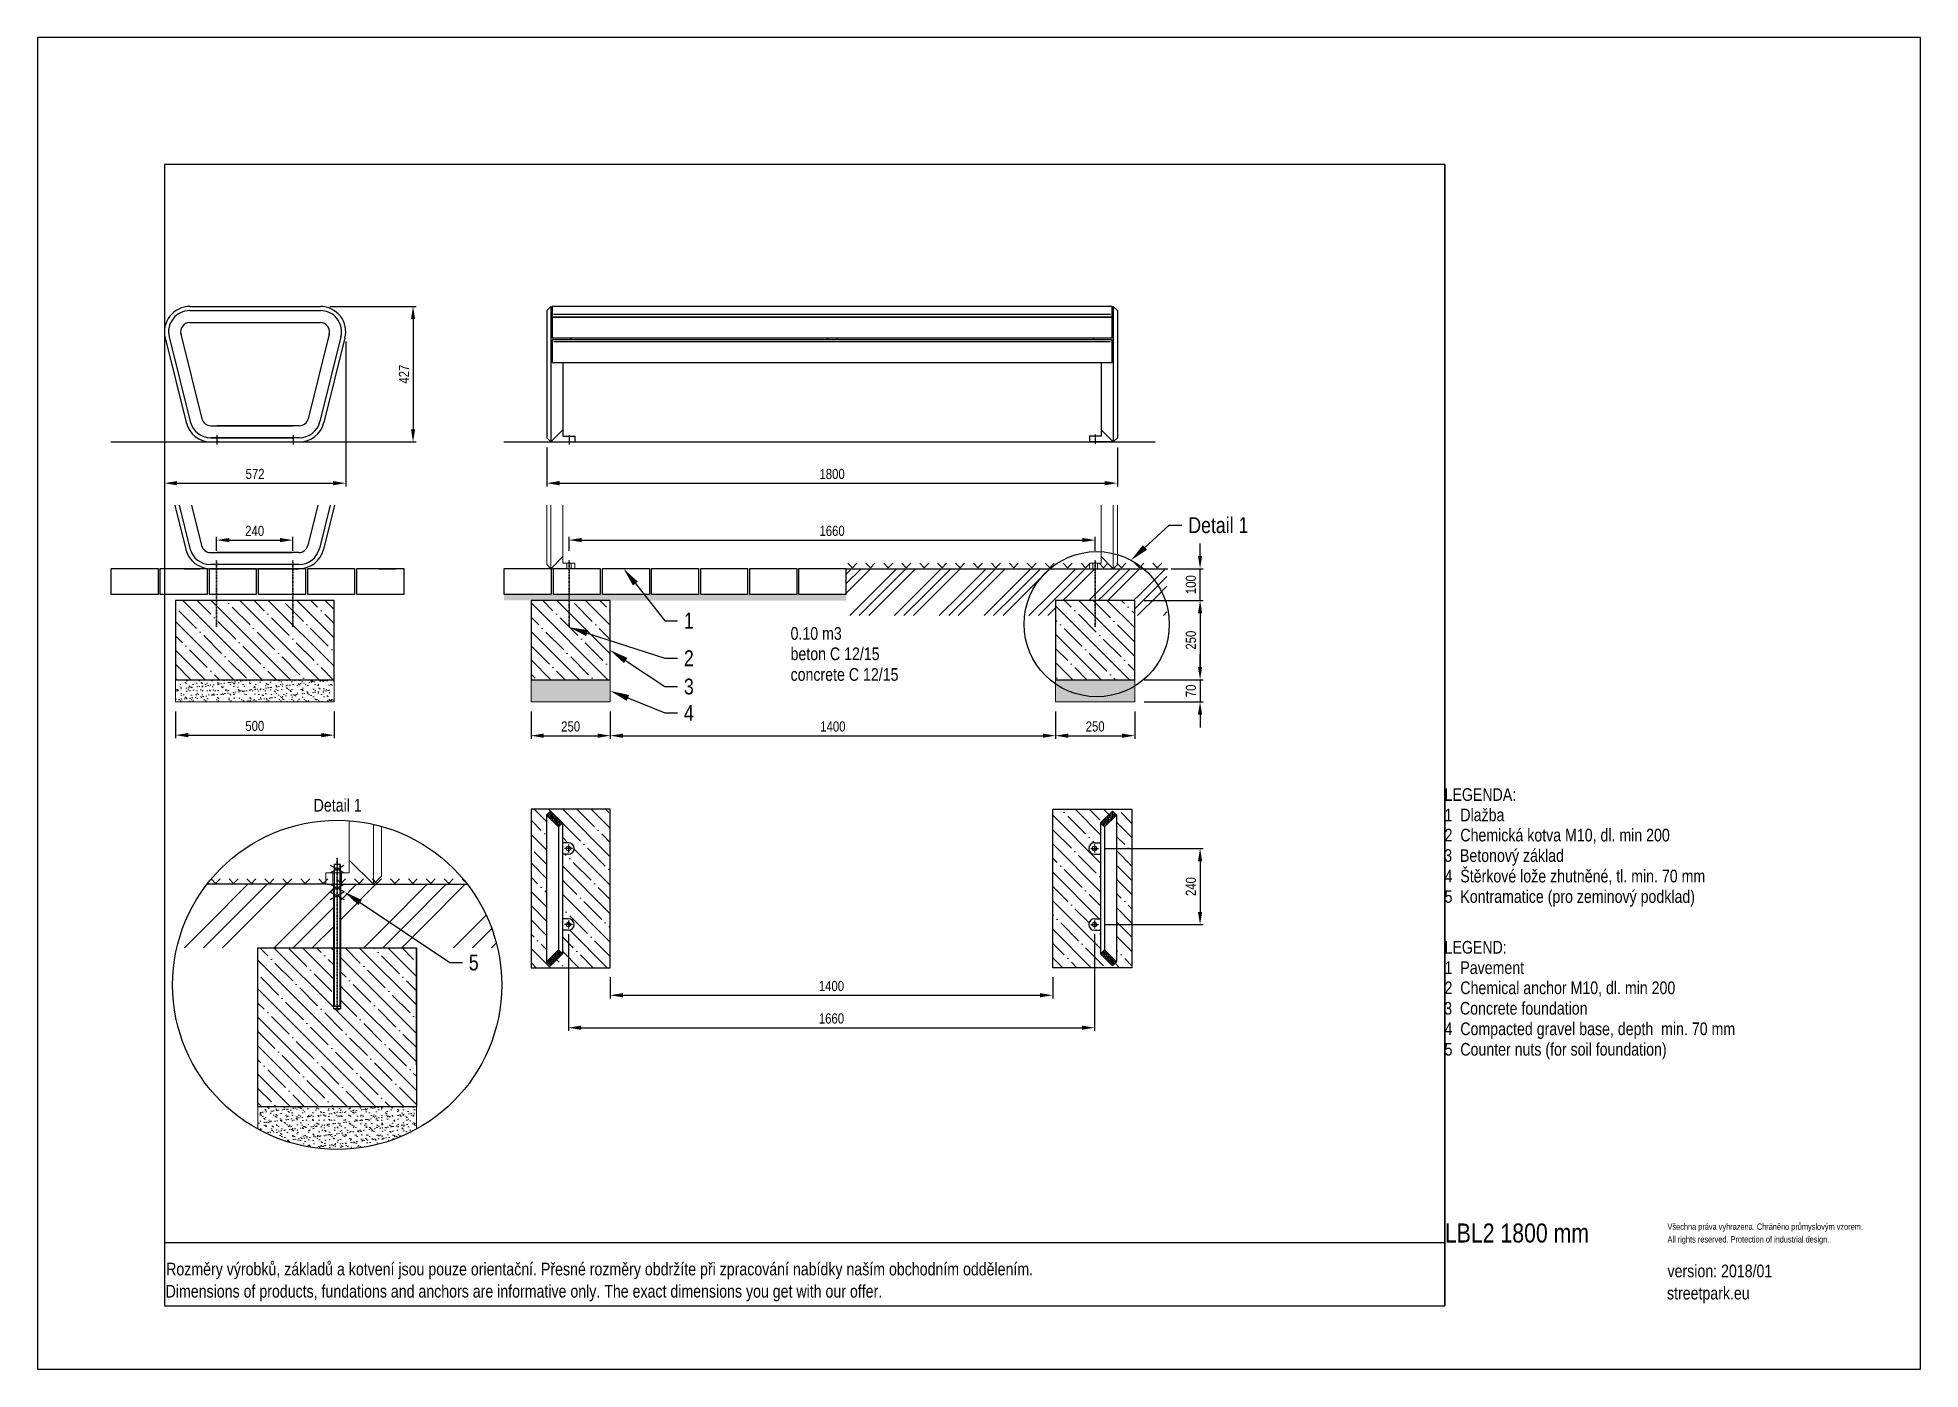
# Model space of a CAD drawing. Header units: millimetres. Extents: x 11004 to 16944, y 3085 to 7285.
import ezdxf
from ezdxf import colors
from ezdxf.entities.mleader import LeaderData, LeaderLine
from ezdxf.lldxf.tags import DXFTag
from ezdxf.math import Vec2, Vec3

# ---------------------------------------------------------------- set-up
doc = ezdxf.new("R2010")
doc.units = ezdxf.units.MM
doc.header["$LTSCALE"] = 0.3
doc.linetypes.add('DashDot', pattern=[15, 9, -3, 0, -3])
doc.layers.add('Nekreslit', color=6, linetype='Continuous', plot=False)
doc.layers.add('SRAFY', color=251, linetype='Continuous', lineweight=13)
doc.styles.add('SEACAD_Arial', font='arial.ttf', dxfattribs={"width": 0.8})
tags = doc.linetypes.add('HIDDEN2', pattern=[4.7625, 3.175, -1.5875]).pattern_tags.tags
tags[6:7] = [DXFTag(74, 4), DXFTag(75, 0), DXFTag(340, '0'), DXFTag(46, 0.0), DXFTag(50, 0.0), DXFTag(44, 0.0), DXFTag(45, 0.0)]
tags[4:5] = [DXFTag(74, 4), DXFTag(75, 0), DXFTag(340, '0'), DXFTag(46, 0.0), DXFTag(50, 0.0), DXFTag(44, 0.0), DXFTag(45, 0.0)]
doc.dimstyles.new('ISO-25', dxfattribs={"dimtxt": 1.6, "dimasz": 2, "dimexe": 0.5, "dimexo": 1.5, "dimtad": 1, "dimdec": 0, "dimtxsty": 'SEACAD_Arial', "dimcen": 2, "dimadec": 0, "dimazin": 0, "dimtfac": 1, "dimtdec": 0, "dimtmove": 0, "dimatfit": 3, "dimfxl": 1, "dimarcsym": 0})

msp = doc.modelspace()

# ---------------------------------------------------------------- texts
at = {"style": 'SEACAD_Arial', "width": 0.8}
for s, height, p in [('0.10 m3', 40, (13379.9, 5386.2)), ('beton C 12/15', 40, (13379.9, 5322)), ('concrete C 12/15', 40, (13379.9, 5256.8)), ('LEGENDA:', 40, (15443.3, 4878.1)), ('1  Dlažba', 40, (15443.3, 4813.8)), ('2  Chemická kotva M10, dl. min 200', 40, (15443.3, 4750.3)), ('3  Betonový základ', 40, (15442.2, 4685.8)), ('4  Štěrkové lože zhutněné, tl. min. 70 mm', 40, (15443.3, 4621.1)), ('5  Kontramatice (pro zeminový podklad)', 40, (15443.3, 4556.5)), ('LEGEND:', 40, (15443.3, 4396.4)), ('1  Pavement', 40, (15443.3, 4332.1)), ('2  Chemical anchor M10, dl. min 200', 40, (15443.3, 4268.6)), ('3  Concrete foundation', 40, (15442.2, 4204)), ('4  Compacted gravel base, depth  min. 70 mm', 40, (15443.3, 4139.3)), ('5  Counter nuts (for soil foundation)', 40, (15443.3, 4074.7)), ('LBL2 1800 mm ', 60, (15444.4, 3485.3)), ('Všechna práva vyhrazena. Chráněno průmyslovým vzorem.', 20, (16146.7, 3525.3)), ('All rights reserved. Protection of industrial design.', 20, (16146.7, 3485.3)), ('Rozměry výrobků, základů a kotvení jsou pouze orientační. Přesné rozměry obdržíte při zpracování nabídky naším obchodním oddělením.', 39.9982, (11409.8, 3381.6)), ('version: 2018/01', 40, (16146.7, 3375.5)), ('Dimensions of products, fundations and anchors are informative only. The exact dimensions you get with our offer.', 39.9982, (11408.2, 3311.7)), ('streetpark.eu', 40, (16145.1, 3305.6))]:
    msp.add_text(s, height=height, dxfattribs=at).set_placement(p)
at = {"insert": (11875.2, 4884.4), "char_height": 40, "attachment_point": 1, "style": 'SEACAD_Arial'}
msp.add_mtext_dynamic_manual_height_columns('Detail 1', width=226.121, gutter_width=200, heights=[0], dxfattribs=at)

# ---------------------------------------------------------------- blocks, each defined once
blk = doc.blocks.new('*D134')
at = {"color": 0, "lineweight": -2, "transparency": 16777216}
for p, q in [((12680.9, 5666.5), (12680.9, 5710.7)), ((14340.9, 5666.5), (14340.9, 5710.7)), ((12720.9, 5700.7), (14300.9, 5700.7))]:
    blk.add_line(p, q, dxfattribs=at)
at = {"color": 0, "transparency": 16777216}
for points in [[(12720.9, 5707.4), (12720.9, 5694), (12680.9, 5700.7)], [(14300.9, 5707.4), (14300.9, 5694), (14340.9, 5700.7)]]:
    blk.add_solid(points, dxfattribs=at)
at = {"layer": 'Defpoints', "color": 0, "transparency": 16777216}
for p in [(14340.9, 5700.7), (12680.9, 5636.5), (14340.9, 5636.5)]:
    blk.add_point(p, dxfattribs=at)
at = {"color": 0, "transparency": 16777216, "insert": (13510.9, 5729.6), "char_height": 32, "attachment_point": 5, "style": 'SEACAD_Arial'}
blk.add_mtext('1660', dxfattribs=at)
blk = doc.blocks.new('*D135')
at = {"color": 0, "lineweight": -2, "transparency": 16777216}
for p, q in [((14545.4, 5510.1), (14681.9, 5510.1)), ((14671.9, 5470.1), (14671.9, 5300.1)), ((14495.9, 5260.1), (14681.9, 5260.1))]:
    blk.add_line(p, q, dxfattribs=at)
at = {"color": 0, "transparency": 16777216}
for points in [[(14665.2, 5470.1), (14678.5, 5470.1), (14671.9, 5510.1)], [(14665.2, 5300.1), (14678.5, 5300.1), (14671.9, 5260.1)]]:
    blk.add_solid(points, dxfattribs=at)
at = {"layer": 'Defpoints', "color": 0, "transparency": 16777216}
for p in [(14515.4, 5510.1), (14465.9, 5260.1), (14671.9, 5260.1)]:
    blk.add_point(p, dxfattribs=at)
at = {"color": 0, "transparency": 16777216, "insert": (14643, 5385.1), "char_height": 32, "attachment_point": 5, "rotation": 90, "style": 'SEACAD_Arial'}
blk.add_mtext('250', dxfattribs=at)
blk = doc.blocks.new('*D136')
at = {"color": 0, "lineweight": -2, "transparency": 16777216}
for p, q in [((14671.9, 5300.1), (14671.9, 5340.1)), ((14495.9, 5260.1), (14681.9, 5260.1)), ((14671.9, 5260.1), (14671.9, 5190.1)), ((14495.9, 5190.1), (14681.9, 5190.1)), ((14671.9, 5150.1), (14671.9, 5110.1))]:
    blk.add_line(p, q, dxfattribs=at)
at = {"color": 0, "transparency": 16777216}
for points in [[(14665.2, 5300.1), (14678.5, 5300.1), (14671.9, 5260.1)], [(14665.2, 5150.1), (14678.5, 5150.1), (14671.9, 5190.1)]]:
    blk.add_solid(points, dxfattribs=at)
at = {"layer": 'Defpoints', "color": 0, "transparency": 16777216}
for p in [(14465.9, 5260.1), (14465.9, 5190.1), (14671.9, 5190.1)]:
    blk.add_point(p, dxfattribs=at)
at = {"color": 0, "transparency": 16777216, "insert": (14643, 5225.1), "char_height": 32, "attachment_point": 5, "rotation": 90, "style": 'SEACAD_Arial'}
blk.add_mtext('70', dxfattribs=at)
blk = doc.blocks.new('*D137')
at = {"color": 0, "lineweight": -2, "transparency": 16777216}
for p, q in [((11439.4, 5160.1), (11439.4, 5075.5)), ((11939.5, 5160.1), (11939.5, 5075.5)), ((11479.4, 5085.5), (11899.5, 5085.5))]:
    blk.add_line(p, q, dxfattribs=at)
at = {"color": 0, "transparency": 16777216}
for points in [[(11479.4, 5092.1), (11479.4, 5078.8), (11439.4, 5085.5)], [(11899.5, 5092.1), (11899.5, 5078.8), (11939.5, 5085.5)]]:
    blk.add_solid(points, dxfattribs=at)
at = {"layer": 'Defpoints', "color": 0, "transparency": 16777216}
for p in [(11439.4, 5190.1), (11939.5, 5190.1), (11939.5, 5085.5)]:
    blk.add_point(p, dxfattribs=at)
at = {"color": 0, "transparency": 16777216, "insert": (11689.5, 5114.3), "char_height": 32, "attachment_point": 5, "style": 'SEACAD_Arial'}
blk.add_mtext('500', dxfattribs=at)
blk = doc.blocks.new('*D138')
at = {"color": 0, "lineweight": -2, "transparency": 16777216}
for p, q in [((12561, 5160.1), (12561, 5073.8)), ((12811, 5160.1), (12811, 5073.8)), ((12601, 5083.8), (12771, 5083.8))]:
    blk.add_line(p, q, dxfattribs=at)
at = {"color": 0, "transparency": 16777216}
for points in [[(12601, 5090.5), (12601, 5077.1), (12561, 5083.8)], [(12771, 5090.5), (12771, 5077.1), (12811, 5083.8)]]:
    blk.add_solid(points, dxfattribs=at)
at = {"layer": 'Defpoints', "color": 0, "transparency": 16777216}
for p in [(12561, 5190.1), (12811, 5190.1), (12811, 5083.8)]:
    blk.add_point(p, dxfattribs=at)
at = {"color": 0, "transparency": 16777216, "insert": (12686, 5112.7), "char_height": 32, "attachment_point": 5, "style": 'SEACAD_Arial'}
blk.add_mtext('250', dxfattribs=at)
blk = doc.blocks.new('*D139')
at = {"color": 0, "lineweight": -2, "transparency": 16777216}
for p, q in [((14215.9, 5160.1), (14215.9, 5073.8)), ((14465.9, 5160.1), (14465.9, 5073.8)), ((14255.9, 5083.8), (14425.9, 5083.8))]:
    blk.add_line(p, q, dxfattribs=at)
at = {"color": 0, "transparency": 16777216}
for points in [[(14255.9, 5090.5), (14255.9, 5077.1), (14215.9, 5083.8)], [(14425.9, 5090.5), (14425.9, 5077.1), (14465.9, 5083.8)]]:
    blk.add_solid(points, dxfattribs=at)
at = {"layer": 'Defpoints', "color": 0, "transparency": 16777216}
for p in [(14215.9, 5190.1), (14465.9, 5190.1), (14465.9, 5083.8)]:
    blk.add_point(p, dxfattribs=at)
at = {"color": 0, "transparency": 16777216, "insert": (14340.9, 5112.7), "char_height": 32, "attachment_point": 5, "style": 'SEACAD_Arial'}
blk.add_mtext('250', dxfattribs=at)
blk = doc.blocks.new('*D140')
at = {"color": 0, "lineweight": -2, "transparency": 16777216}
for p, q in [((12811, 5160.1), (12811, 5073.8)), ((14215.9, 5160.1), (14215.9, 5073.8)), ((12851, 5083.8), (14175.9, 5083.8))]:
    blk.add_line(p, q, dxfattribs=at)
at = {"color": 0, "transparency": 16777216}
for points in [[(12851, 5090.5), (12851, 5077.1), (12811, 5083.8)], [(14175.9, 5090.5), (14175.9, 5077.1), (14215.9, 5083.8)]]:
    blk.add_solid(points, dxfattribs=at)
at = {"layer": 'Defpoints', "color": 0, "transparency": 16777216}
for p in [(12811, 5190.1), (14215.9, 5190.1), (14215.9, 5083.8)]:
    blk.add_point(p, dxfattribs=at)
at = {"color": 0, "transparency": 16777216, "insert": (13513.4, 5112.7), "char_height": 32, "attachment_point": 5, "style": 'SEACAD_Arial'}
blk.add_mtext('1400', dxfattribs=at)
blk = doc.blocks.new('*D141')
at = {"color": 0, "lineweight": -2, "transparency": 16777216}
for p, q in [((14671.9, 5650.4), (14671.9, 5690.4)), ((14580.7, 5610.4), (14681.9, 5610.4)), ((14671.9, 5510.1), (14671.9, 5610.4)), ((14495.9, 5510.1), (14681.9, 5510.1)), ((14671.9, 5470.1), (14671.9, 5430.1))]:
    blk.add_line(p, q, dxfattribs=at)
at = {"color": 0, "transparency": 16777216}
for points in [[(14665.2, 5650.4), (14678.5, 5650.4), (14671.9, 5610.4)], [(14665.2, 5470.1), (14678.5, 5470.1), (14671.9, 5510.1)]]:
    blk.add_solid(points, dxfattribs=at)
at = {"layer": 'Defpoints', "color": 0, "transparency": 16777216}
for p in [(14550.7, 5610.4), (14671.9, 5610.4), (14465.9, 5510.1)]:
    blk.add_point(p, dxfattribs=at)
at = {"color": 0, "transparency": 16777216, "insert": (14643, 5560.3), "char_height": 32, "attachment_point": 5, "rotation": 90, "style": 'SEACAD_Arial'}
blk.add_mtext('100', dxfattribs=at)
blk = doc.blocks.new('*D143')
at = {"color": 0, "lineweight": -2, "transparency": 16777216}
for p, q in [((11569, 5666.4), (11569, 5710.7)), ((11809.4, 5666.4), (11809.4, 5710.7)), ((11609, 5700.7), (11769.4, 5700.7))]:
    blk.add_line(p, q, dxfattribs=at)
at = {"color": 0, "transparency": 16777216}
for points in [[(11609, 5707.4), (11609, 5694), (11569, 5700.7)], [(11769.4, 5707.4), (11769.4, 5694), (11809.4, 5700.7)]]:
    blk.add_solid(points, dxfattribs=at)
at = {"layer": 'Defpoints', "color": 0, "transparency": 16777216}
for p in [(11809.4, 5700.7), (11569, 5636.4), (11809.4, 5636.4)]:
    blk.add_point(p, dxfattribs=at)
at = {"color": 0, "transparency": 16777216, "insert": (11689.2, 5729.5), "char_height": 32, "attachment_point": 5, "style": 'SEACAD_Arial'}
blk.add_mtext('240', dxfattribs=at)
blk = doc.blocks.new('*D191')
at = {"color": 0, "lineweight": -2, "transparency": 16777216}
for p, q in [((11926.4, 6437.5), (12198.8, 6437.5)), ((12188.8, 6397.5), (12188.8, 6050.4)), ((11840.6, 6010.4), (12198.8, 6010.4))]:
    blk.add_line(p, q, dxfattribs=at)
at = {"color": 0, "transparency": 16777216}
for points in [[(12182.1, 6397.5), (12195.5, 6397.5), (12188.8, 6437.5)], [(12182.1, 6050.4), (12195.5, 6050.4), (12188.8, 6010.4)]]:
    blk.add_solid(points, dxfattribs=at)
at = {"layer": 'Defpoints', "color": 0, "transparency": 16777216}
for p in [(11896.4, 6437.5), (11810.6, 6010.4), (12188.8, 6010.4)]:
    blk.add_point(p, dxfattribs=at)
at = {"color": 0, "transparency": 16777216, "insert": (12160.2, 6224), "char_height": 32, "attachment_point": 5, "rotation": 90, "style": 'SEACAD_Arial'}
blk.add_mtext('427', dxfattribs=at)
blk = doc.blocks.new('*D192')
at = {"color": 0, "lineweight": -2, "transparency": 16777216}
for p, q in [((11404.4, 6327.5), (11404.4, 5870.2)), ((11976.4, 6327.5), (11976.4, 5870.2)), ((11444.4, 5880.2), (11936.4, 5880.2))]:
    blk.add_line(p, q, dxfattribs=at)
at = {"color": 0, "transparency": 16777216}
for points in [[(11444.4, 5886.9), (11444.4, 5873.5), (11404.4, 5880.2)], [(11936.4, 5886.9), (11936.4, 5873.5), (11976.4, 5880.2)]]:
    blk.add_solid(points, dxfattribs=at)
at = {"layer": 'Defpoints', "color": 0, "transparency": 16777216}
for p in [(11404.4, 6357.5), (11976.4, 6357.5), (11976.4, 5880.2)]:
    blk.add_point(p, dxfattribs=at)
at = {"color": 0, "transparency": 16777216, "insert": (11690.4, 5909), "char_height": 32, "attachment_point": 5, "style": 'SEACAD_Arial'}
blk.add_mtext('572', dxfattribs=at)
blk = doc.blocks.new('*D193')
at = {"color": 0, "lineweight": -2, "transparency": 16777216}
for p, q in [((12610.9, 5993.2), (12610.9, 5870.2)), ((14410.9, 5993.2), (14410.9, 5870.2)), ((12650.9, 5880.2), (14370.9, 5880.2))]:
    blk.add_line(p, q, dxfattribs=at)
at = {"color": 0, "transparency": 16777216}
for points in [[(12650.9, 5886.9), (12650.9, 5873.5), (12610.9, 5880.2)], [(14370.9, 5886.9), (14370.9, 5873.5), (14410.9, 5880.2)]]:
    blk.add_solid(points, dxfattribs=at)
at = {"layer": 'Defpoints', "color": 0, "transparency": 16777216}
for p in [(12610.9, 6023.2), (14410.9, 6023.2), (14410.9, 5880.2)]:
    blk.add_point(p, dxfattribs=at)
at = {"color": 0, "transparency": 16777216, "insert": (13510.9, 5909), "char_height": 32, "attachment_point": 5, "style": 'SEACAD_Arial'}
blk.add_mtext('1800', dxfattribs=at)
blk = doc.blocks.new('*D195')
at = {"color": 0, "lineweight": -2, "transparency": 16777216}
for p, q in [((12679, 4458), (12679, 4152.7)), ((14338.9, 4458), (14338.9, 4152.7)), ((12719, 4162.7), (14298.9, 4162.7))]:
    blk.add_line(p, q, dxfattribs=at)
at = {"color": 0, "transparency": 16777216}
for points in [[(12719, 4169.4), (12719, 4156.1), (12679, 4162.7)], [(14298.9, 4169.4), (14298.9, 4156.1), (14338.9, 4162.7)]]:
    blk.add_solid(points, dxfattribs=at)
at = {"layer": 'Defpoints', "color": 0, "transparency": 16777216}
for p in [(12679, 4488), (14338.9, 4488), (14338.9, 4162.7)]:
    blk.add_point(p, dxfattribs=at)
at = {"color": 0, "transparency": 16777216, "insert": (13508.9, 4191.6), "char_height": 32, "attachment_point": 5, "style": 'SEACAD_Arial'}
blk.add_mtext('1660', dxfattribs=at)
blk = doc.blocks.new('*D196')
at = {"color": 0, "lineweight": -2, "transparency": 16777216}
for p, q in [((14368.9, 4728), (14681.9, 4728)), ((14671.9, 4688), (14671.9, 4528)), ((14368.9, 4488), (14681.9, 4488))]:
    blk.add_line(p, q, dxfattribs=at)
at = {"color": 0, "transparency": 16777216}
for points in [[(14665.2, 4688), (14678.5, 4688), (14671.9, 4728)], [(14665.2, 4528), (14678.5, 4528), (14671.9, 4488)]]:
    blk.add_solid(points, dxfattribs=at)
at = {"layer": 'Defpoints', "color": 0, "transparency": 16777216}
for p in [(14338.9, 4728), (14338.9, 4488), (14671.9, 4488)]:
    blk.add_point(p, dxfattribs=at)
at = {"color": 0, "transparency": 16777216, "insert": (14643, 4608), "char_height": 32, "attachment_point": 5, "rotation": 90, "style": 'SEACAD_Arial'}
blk.add_mtext('240', dxfattribs=at)
blk = doc.blocks.new('*D197')
at = {"color": 0, "lineweight": -2, "transparency": 16777216}
for p, q in [((12811, 4322), (12811, 4255.1)), ((14206.9, 4322), (14206.9, 4255.1)), ((12851, 4265.1), (14166.9, 4265.1))]:
    blk.add_line(p, q, dxfattribs=at)
at = {"color": 0, "transparency": 16777216}
for points in [[(12851, 4271.8), (12851, 4258.5), (12811, 4265.1)], [(14166.9, 4271.8), (14166.9, 4258.5), (14206.9, 4265.1)]]:
    blk.add_solid(points, dxfattribs=at)
at = {"layer": 'Defpoints', "color": 0, "transparency": 16777216}
for p in [(12811, 4352), (14206.9, 4352), (14206.9, 4265.1)]:
    blk.add_point(p, dxfattribs=at)
at = {"color": 0, "transparency": 16777216, "insert": (13508.9, 4294), "char_height": 32, "attachment_point": 5, "style": 'SEACAD_Arial'}
blk.add_mtext('1400', dxfattribs=at)

# ---------------------------------------------------------------- dimensions: what is measured, and where the dimension line sits
for base, p1, p2, picture, middle in [((12188.8, 6010.4), (11896.4, 6437.5), (11810.6, 6010.4), '*D191', (12160.2, 6224)), ((14671.9, 5610.4), (14465.9, 5510.1), (14550.7, 5610.4), '*D141', (14643, 5560.3)), ((14671.9, 4488), (14338.9, 4728), (14338.9, 4488), '*D196', (14643, 4608))]:
    dim = msp.add_linear_dim(base=base, p1=p1, p2=p2, angle=90, dimstyle='ISO-25')
    dim.commit()
    dim.dimension.update_dxf_attribs({"geometry": picture, "text_midpoint": middle})
for base, p1, p2, picture, middle in [((11976.4, 5880.2), (11404.4, 6357.5), (11976.4, 6357.5), '*D192', (11690.4, 5909)), ((14410.9, 5880.2), (12610.9, 6023.2), (14410.9, 6023.2), '*D193', (13510.9, 5909)), ((11809.4, 5700.7), (11569, 5636.4), (11809.4, 5636.4), '*D143', (11689.2, 5729.5)), ((14338.9, 4162.7), (12679, 4488), (14338.9, 4488), '*D195', (13508.9, 4191.6))]:
    dim = msp.add_linear_dim(base=base, p1=p1, p2=p2, dimstyle='ISO-25')
    dim.commit()
    dim.dimension.update_dxf_attribs({"geometry": picture, "text_midpoint": middle})
for base, p1, p2, override, picture, middle in [((14340.9, 5700.7), (12680.9, 5636.5), (14340.9, 5636.5), {"dimscale": 0, "dimrnd": 1}, '*D134', (13510.9, 5729.6)), ((11939.5, 5085.5), (11439.4, 5190.1), (11939.5, 5190.1), {"dimscale": 0, "dimrnd": 10}, '*D137', (11689.5, 5114.3)), ((12811, 5083.8), (12561, 5190.1), (12811, 5190.1), {"dimscale": 0, "dimtix": 0, "dimtofl": 1, "dimtmove": 0, "dimatfit": 3}, '*D138', (12686, 5112.7)), ((14215.9, 5083.8), (12811, 5190.1), (14215.9, 5190.1), {"dimscale": 0, "dimrnd": 10, "dimtix": 0, "dimtofl": 1, "dimtmove": 0, "dimatfit": 3}, '*D140', (13513.4, 5112.7)), ((14465.9, 5083.8), (14215.9, 5190.1), (14465.9, 5190.1), {"dimscale": 0, "dimtix": 0, "dimtofl": 1, "dimtmove": 0, "dimatfit": 3}, '*D139', (14340.9, 5112.7)), ((14206.9, 4265.1), (12811, 4352), (14206.9, 4352), {"dimrnd": 10}, '*D197', (13508.9, 4294))]:
    dim = msp.add_linear_dim(base=base, p1=p1, p2=p2, dimstyle='ISO-25', override=override)
    dim.commit()
    dim.dimension.update_dxf_attribs({"geometry": picture, "text_midpoint": middle})
for base, p1, p2, override, picture, middle in [((14671.9, 5260.1), (14515.4, 5510.1), (14465.9, 5260.1), {"dimscale": 0}, '*D135', (14643, 5385.1)), ((14671.9, 5190.1), (14465.9, 5260.1), (14465.9, 5190.1), {"dimscale": 0, "dimtmove": 1}, '*D136', (14643, 5225.1))]:
    dim = msp.add_linear_dim(base=base, p1=p1, p2=p2, angle=90, dimstyle='ISO-25', override=override)
    dim.commit()
    dim.dimension.update_dxf_attribs({"geometry": picture, "text_midpoint": middle})

# ---------------------------------------------------------------- hatches: boundary and pattern name
at = {"layer": 'SRAFY'}
h = msp.add_hatch(dxfattribs=at)
h.set_pattern_fill('GOST_GROUND', color=256, scale=10)
h.set_pattern_definition([(45, (5995, 295.79), (141.4214, -9e-15), [200]), (45, (6025, 295.79), (141.4214, -9e-15), [200]), (45, (6055, 295.79), (141.4214, -9e-15), [200])])
h.paths.add_polyline_path([(14215.9, 5462.8), (13555, 5463), (13555.4, 5610.4), (14567.4, 5610.4), (14567.4, 5463), (14465.9, 5463), (14465.9, 5510.1), (14215.9, 5510.1)])
h = msp.add_hatch(dxfattribs=at)
h.set_pattern_fill('TERACO', color=256, scale=20)
h.set_pattern_definition([(45, (5995, 295.79), (-28.28427, 28.28427), [20, -20]), (135, (6051.57, 295.79), (-28.28427, -28.28427), [20, -20])])
h.paths.add_polyline_path([(13555.4, 5610.4), (13555.4, 5633.5), (14570.6, 5633.5), (14570.6, 5610.5)])
h = msp.add_hatch(dxfattribs=at)
h.set_pattern_fill('AR-SAND', color=256, scale=0.5)
h.set_pattern_definition([(37.5, (5940, 295.79), (-0.800016, 24.47066), [0, -19.304, 0, -21.59, 0, -20.6375]), (7.5, (5940, 295.79), (22.47616, 35.84126), [0, -10.414, 0, -17.399, 0, -6.6675]), (327.5, (5924.38, 295.79), (39.54962, 0.07186), [0, -6.35, 0, -22.86, 0, -29.845]), (317.5, (5924.38, 295.79), (38.17782, 11.14647), [0, -3.175, 0, -14.986, 0, -17.145])])
h.paths.add_polyline_path([(12475.4, 5530.4), (12475.4, 5510.5), (12506, 5510.4), (12626, 5510.3), (12626, 5530.4)])
h.paths.add_polyline_path([(13555.4, 5510.1), (13555.4, 5530.4), (12626, 5530.4), (12626, 5510.3), (12756, 5510.1)])
h = msp.add_hatch(dxfattribs=at)
h.set_pattern_fill('ANSI35', color=256, scale=10, angle=90)
h.paths.add_polyline_path([(11939.5, 5510.1), (11439.4, 5510.4), (11439.4, 5260.1), (11939.5, 5260.1)])
h = msp.add_hatch(dxfattribs=at)
h.set_pattern_fill('ANSI35', color=256, scale=10, angle=90)
h.set_pattern_definition([(135, (5940, 0), (-44.9013, -44.9013), []), (135, (5940, 44.9), (-44.9013, -44.9013), [79.375, -15.875, 0, -15.875])])
h.paths.add_polyline_path([(12810.9, 5510.1), (12561, 5510.4), (12561, 5260.1), (12811, 5260.1)])
h = msp.add_hatch(dxfattribs=at)
h.set_pattern_fill('ANSI35', color=256, scale=10, angle=90)
h.set_pattern_definition([(135, (6149.446, 0.008), (-44.9013, -44.9013), []), (135, (6149.446, 44.91), (-44.9013, -44.9013), [79.375, -15.875, 0, -15.875])])
h.paths.add_polyline_path([(14465.9, 5510.1), (14215.9, 5510.1), (14215.9, 5260.1), (14465.9, 5260.1)])
h = msp.add_hatch(dxfattribs=at)
h.set_pattern_fill('AR-SAND', color=256, scale=0.5)
h.set_pattern_definition([(37.5, (5940, 0), (-0.800016, 24.47066), [0, -19.304, 0, -21.59, 0, -20.6375]), (7.5, (5940, 0), (22.47616, 35.84126), [0, -10.414, 0, -17.399, 0, -6.6675]), (327.5, (5924.38, 0), (39.54962, 0.07186), [0, -6.35, 0, -22.86, 0, -29.845]), (317.5, (5924.38, 0), (38.17782, 11.14647), [0, -3.175, 0, -14.986, 0, -17.145])])
h.paths.add_polyline_path([(11939.5, 5190.1), (11939.5, 5260.1), (11439.4, 5260.1), (11439.4, 5190.1)])
h = msp.add_hatch(dxfattribs=at)
h.set_pattern_fill('AR-SAND', color=256, scale=0.5)
h.paths.add_polyline_path([(12811, 5260.1), (12561, 5260.1), (12561, 5190.1), (12811, 5190.1)])
h.paths.add_polyline_path([(14215.9, 5260.1), (14465.9, 5260.1), (14465.9, 5190.1), (14215.9, 5190.1)])
h = msp.add_hatch(dxfattribs=at)
h.set_pattern_fill('ANSI35', color=256, scale=10, angle=90)
h.set_pattern_definition([(135, (-181.256, -3319.74), (-44.90128, -44.90128), []), (135, (-181.256, -3274.84), (-44.90128, -44.90128), [79.375, -15.875, 0, -15.875])])
h.paths.add_polyline_path([(12811, 4852), (12561, 4852), (12561, 4352), (12811, 4352)])
h.paths.add_polyline_path([(12659.9, 4508, 0.414214), (12661.9, 4506), (12679, 4506, -1), (12679, 4470), (12661.9, 4470, 0.414214), (12659.9, 4468), (12659.9, 4395.4), (12622.5, 4358), (12609.8, 4370.8), (12609.8, 4833.3), (12609.8, 4833.3), (12622.5, 4846), (12659.9, 4808.7), (12659.9, 4748, 0.414214), (12661.9, 4746), (12679, 4746, -1), (12679, 4710), (12661.9, 4710, 0.414214), (12659.9, 4708)], flags=16)
h.paths.add_polyline_path([(14456.9, 4852), (14206.9, 4852), (14206.9, 4352), (14456.9, 4352)])
h.paths.add_polyline_path([(14338.9, 4506), (14356, 4506, 0.414214), (14358, 4508), (14358, 4708, 0.414214), (14356, 4710), (14338.9, 4710, -1), (14338.9, 4746), (14356, 4746, 0.414214), (14358, 4748), (14358, 4808.7), (14395.4, 4846), (14408.1, 4833.3), (14408.1, 4370.8), (14408.1, 4370.8), (14395.4, 4358), (14358, 4395.4), (14358, 4468, 0.414214), (14356, 4470), (14338.9, 4470, -1)], flags=16)
h = msp.add_hatch(dxfattribs=at)
h.set_pattern_fill('ANSI31', color=256, angle=35, style=0)
h.set_pattern_definition([(80, (-181.2557, -3319.7394), (-3.1267646, 0.55133296), [])])
h.paths.add_polyline_path([(12622.5, 4846), (12609.8, 4833.3), (12647.2, 4796), (12659.9, 4808.7)])
h.paths.add_polyline_path([(12659.9, 4395.4), (12647.2, 4408.1), (12609.8, 4370.8), (12622.5, 4358)])
h.paths.add_polyline_path([(14408.1, 4833.3), (14395.4, 4846), (14358, 4808.7), (14370.7, 4796)])
h.paths.add_polyline_path([(14370.7, 4408.1), (14358, 4395.4), (14395.4, 4358), (14408.1, 4370.8)])
h = msp.add_hatch(dxfattribs=at)
h.set_pattern_fill('TERACO', color=256, scale=20)
h.set_pattern_definition([(45, (3702.82, -699.72), (-28.28427, 28.28427), [20, -20]), (135, (3759.387, -699.72), (-28.28427, -28.28427), [20, -20])])
h.paths.add_polyline_path([(11547.6, 4614.9), (11547.6, 4638), (12351.2, 4638), (12351.2, 4614.9)])
h = msp.add_hatch(dxfattribs=at)
h.set_pattern_fill('GOST_GROUND', color=256, scale=20)
h.set_pattern_definition([(45, (4470.42, 245.79), (282.8427, -2e-14), [400]), (45, (4530.42, 245.79), (282.8427, -2e-14), [400]), (45, (4590.42, 245.79), (282.8427, -2e-14), [400])])
h.paths.add_polyline_path([(11939.4, 4615), (11917.4, 4615), (11538.5, 4615, 0.107975), (11443.6, 4414.7), (11699.4, 4414.7), (11939.4, 4414.7)])
h.paths.add_polyline_path([(12360.3, 4615), (11981.4, 4615), (11959.4, 4615), (11959.4, 4414.7), (12199.4, 4414.7), (12455.2, 4414.7, 0.107975)])
h = msp.add_hatch(dxfattribs=at)
h.set_pattern_fill('ANSI35', color=256, scale=10, angle=90)
h.paths.add_polyline_path([(11937.4, 4414.7), (11699.4, 4414.7), (11699.4, 3914.7), (12199.4, 3914.7), (12199.4, 4414.7), (11961.4, 4414.7), (11961.4, 4223.7), (11949.4, 4216.7), (11937.4, 4223.7)])
h = msp.add_hatch(dxfattribs=at)
h.set_pattern_fill('AR-SAND', color=256, scale=0.5, angle=0.00001)
h.set_pattern_definition([(37.5, (4470.418, 245.79), (-0.80002, 24.47066), [0, -19.304, 0, -21.59, 0, -20.6375]), (7.5, (4470.418, 245.79), (22.47616, 35.84126), [0, -10.414, 0, -17.399, 0, -6.6675]), (327.5, (4454.797, 245.79), (39.54962, 0.071866), [0, -6.35, 0, -22.86, 0, -29.845]), (317.5, (4454.797, 245.79), (38.17782, 11.14647), [0, -3.175, 0, -14.986, 0, -17.145])])
h.paths.add_polyline_path([(11699.4, 3914.7), (11699.4, 3842.8, 0.256659), (12199.4, 3842.8), (12199.4, 3914.7)])

# ---------------------------------------------------------------- linework, layer by layer
for p, q in [((11484.4, 6437.5), (11896.4, 6437.5)), ((11484.4, 6424.5), (11896.4, 6424.5)), ((12623.7, 6437.5), (12610.9, 6424.8)), ((12610.9, 6424.8), (12610.9, 6023.2)), ((12623.7, 6437.5), (12627.3, 6433.9)), ((12623.7, 6437.5), (12623.7, 6010.4)), ((14398.2, 6437.5), (14394.6, 6433.9)), ((14398.2, 6437.5), (14398.2, 6010.4)), ((14398.2, 6437.5), (14410.9, 6424.8)), ((14410.9, 6424.8), (14410.9, 6023.2)), ((11484.4, 6386.5), (11896.4, 6386.5)), ((12632.3, 6413.5), (14389.6, 6413.5)), ((11406.8, 6338.2), (11473.4, 6071.1)), ((11419.4, 6341.3), (11486, 6074.2)), ((11456.3, 6350.5), (11522.9, 6083.4)), ((11924.5, 6350.5), (11858, 6083.4)), ((11961.4, 6341.3), (11894.8, 6074.2)), ((11974, 6338.2), (11907.4, 6071.1)), ((14389.6, 6326.1), (12632.3, 6326.1)), ((12685.9, 6338.6), (12685.9, 6332.4)), ((13495.9, 6338.6), (13495.9, 6332.4)), ((13525.9, 6338.6), (13525.9, 6332.4)), ((14335.9, 6338.6), (14335.9, 6332.4)), ((12661.9, 6261), (12661.9, 6048.6)), ((14360, 6261), (14360, 6048.6)), ((11551, 6061.4), (11809.6, 6061.4)), ((11829.8, 6061.4), (11571.2, 6061.4)), ((11551, 6023.4), (11809.6, 6023.4)), ((11829.8, 6023.4), (11551, 6023.4)), ((11551, 6010.4), (11829.8, 6010.4)), ((12081, 6010.4), (12133.5, 6010.4)), ((12623.7, 6010.4), (12610.9, 6023.2)), ((12623.7, 6010.4), (12661.9, 6048.6)), ((12623.7, 6010.4), (12688.6, 6010.4)), ((12623.7, 6010.4), (12688.6, 6010.4)), ((12623.7, 6010.4), (12698.9, 6010.4)), ((12661.9, 6048.6), (12661.9, 6028.4)), ((12661.9, 6028.4), (12698.9, 6028.4)), ((12698.9, 6028.4), (12698.9, 6010.4)), ((14360, 6028.4), (14322.9, 6028.4)), ((14322.9, 6028.4), (14322.9, 6010.4)), ((14398.2, 6010.4), (14322.9, 6010.4)), ((14398.2, 6010.4), (14333.2, 6010.4)), ((14398.2, 6010.4), (14360, 6048.6)), ((14360, 6048.6), (14360, 6028.4)), ((14398.2, 6010.4), (14410.9, 6023.2)), ((11437.4, 5810.4), (11472.2, 5671.1)), ((11450.8, 5810.4), (11484.8, 5674.2)), ((11490, 5810.4), (11521.7, 5683.4)), ((11888.4, 5810.4), (11856.8, 5683.4)), ((11927.6, 5810.4), (11893.6, 5674.2)), ((11941, 5810.4), (11906.3, 5671.1)), ((11549.8, 5661.4), (11808.4, 5661.4)), ((11828.6, 5661.4), (11570, 5661.4)), ((11466.4, 5610.4), (11516.4, 5610.4)), ((11828.6, 5623.4), (11549.8, 5623.4)), ((11549.8, 5610.4), (11828.6, 5610.4)), ((12081, 5610.4), (12133.5, 5610.4)), ((13555.4, 5610.4), (14570.1, 5610.4)), ((11235.4, 5530.4), (11377.4, 5530.4)), ((12622.5, 4846), (12609.8, 4833.3)), ((12609.8, 4833.3), (12609.8, 4370.8)), ((12609.8, 4833.3), (12647.2, 4796)), ((12622.5, 4846), (12659.9, 4808.7)), ((14395.4, 4846), (14358, 4808.7)), ((14408.1, 4833.3), (14370.7, 4796)), ((14395.4, 4846), (14408.1, 4833.3)), ((14408.1, 4833.3), (14408.1, 4370.8)), ((12659.9, 4808.7), (12647.2, 4796)), ((12647.2, 4796), (12647.2, 4408.1)), ((12659.9, 4808.7), (12659.9, 4395.4)), ((14358, 4808.7), (14358, 4395.4)), ((14358, 4808.7), (14370.7, 4796)), ((14370.7, 4796), (14370.7, 4408.1)), ((12679, 4746), (12661.9, 4746)), ((12679, 4710), (12661.9, 4710)), ((14338.9, 4746), (14356, 4746)), ((14338.9, 4710), (14356, 4710)), ((11926.9, 4675), (11971.9, 4651)), ((11926.9, 4651), (11971.9, 4675)), ((11939.4, 4677), (11939.4, 4231.3)), ((11941, 4678.6), (11957.8, 4678.6)), ((11959.4, 4231.3), (11959.4, 4677)), ((11917.4, 4615), (11538.5, 4615)), ((11917.4, 4615), (12360.3, 4615)), ((11926.9, 4615), (11971.9, 4591)), ((11926.9, 4591), (11971.9, 4615)), ((11926.9, 4591), (11971.9, 4567)), ((11926.9, 4567), (11971.9, 4591)), ((11935.4, 4615), (11963.4, 4615)), ((11981.4, 4615), (12360.3, 4615)), ((12679, 4506), (12661.9, 4506)), ((12679, 4470), (12661.9, 4470)), ((14338.9, 4506), (14356, 4506)), ((14338.9, 4470), (14356, 4470)), ((12609.8, 4370.8), (12647.2, 4408.1)), ((12659.9, 4395.4), (12647.2, 4408.1)), ((14358, 4395.4), (14370.7, 4408.1)), ((14408.1, 4370.8), (14370.7, 4408.1)), ((12622.5, 4358), (12609.8, 4370.8)), ((12622.5, 4358), (12659.9, 4395.4)), ((14395.4, 4358), (14358, 4395.4)), ((14395.4, 4358), (14408.1, 4370.8)), ((11937.4, 4223.7), (11949.4, 4216.7)), ((11961.4, 4223.7), (11949.4, 4216.7))]:
    msp.add_line(p, q)
at = {"linetype": 'Continuous'}
for p, q in [((11235.4, 6010.4), (12160.4, 6010.4)), ((12475.4, 6010.4), (14530.4, 6010.4)), ((11385.4, 5610.4), (11235.4, 5610.4)), ((11235.4, 5610.4), (11235.4, 5530.4)), ((11385.4, 5530.4), (11385.4, 5610.4)), ((11540.4, 5610.4), (11390.4, 5610.4)), ((11390.4, 5610.4), (11390.4, 5530.4)), ((11540.4, 5530.4), (11540.4, 5610.4)), ((11695.4, 5610.4), (11545.4, 5610.4)), ((11545.4, 5610.4), (11545.4, 5530.4)), ((11695.4, 5530.4), (11695.4, 5610.4)), ((11850.4, 5610.4), (11700.4, 5610.4)), ((11700.4, 5610.4), (11700.4, 5530.4)), ((11850.4, 5530.4), (11850.4, 5610.4)), ((12005.4, 5610.4), (11855.4, 5610.4)), ((11855.4, 5610.4), (11855.4, 5530.4)), ((12005.4, 5530.4), (12005.4, 5610.4)), ((12160.4, 5610.4), (12010.4, 5610.4)), ((12010.4, 5610.4), (12010.4, 5530.4)), ((12160.4, 5530.4), (12160.4, 5610.4)), ((12625.4, 5610.4), (12475.4, 5610.4)), ((12475.4, 5610.4), (12475.4, 5530.4)), ((12625.4, 5530.4), (12625.4, 5610.4)), ((12780.4, 5610.4), (12630.4, 5610.4)), ((12630.4, 5610.4), (12630.4, 5530.4)), ((12780.4, 5530.4), (12780.4, 5610.4)), ((12935.4, 5610.4), (12785.4, 5610.4)), ((12785.4, 5610.4), (12785.4, 5530.4)), ((12935.4, 5530.4), (12935.4, 5610.4)), ((13090.4, 5610.4), (12940.4, 5610.4)), ((12940.4, 5610.4), (12940.4, 5530.4)), ((13090.4, 5530.4), (13090.4, 5610.4)), ((13245.4, 5610.4), (13095.4, 5610.4)), ((13095.4, 5610.4), (13095.4, 5530.4)), ((13245.4, 5530.4), (13245.4, 5610.4)), ((13400.4, 5610.4), (13250.4, 5610.4)), ((13250.4, 5610.4), (13250.4, 5530.4)), ((13400.4, 5530.4), (13400.4, 5610.4)), ((13555.4, 5610.4), (13405.4, 5610.4)), ((13405.4, 5610.4), (13405.4, 5530.4)), ((13555.4, 5530.4), (13555.4, 5610.4)), ((11235.4, 5530.4), (11385.4, 5530.4)), ((11390.4, 5530.4), (11540.4, 5530.4)), ((11545.4, 5530.4), (11695.4, 5530.4)), ((11700.4, 5530.4), (11850.4, 5530.4)), ((11855.4, 5530.4), (12005.4, 5530.4)), ((12010.4, 5530.4), (12160.4, 5530.4)), ((12475.4, 5530.4), (12625.4, 5530.4)), ((12630.4, 5530.4), (12780.4, 5530.4)), ((12785.4, 5530.4), (12935.4, 5530.4)), ((12940.4, 5530.4), (13090.4, 5530.4)), ((13095.4, 5530.4), (13245.4, 5530.4)), ((13250.4, 5530.4), (13400.4, 5530.4)), ((13405.4, 5530.4), (13555.4, 5530.4)), ((11699.4, 3914.7), (11699.4, 4414.7)), ((11699.4, 4414.7), (12199.4, 4414.7)), ((12199.4, 4414.7), (12199.4, 3914.7)), ((12199.4, 4293.7), (12199.4, 4413.7)), ((12199.4, 4045.4), (12199.4, 4413.7)), ((11699.4, 3914.7), (12199.4, 3914.7))]:
    msp.add_line(p, q, dxfattribs=at)
at = {"linetype": 'DashDot', "ltscale": 0.1}
for p, q in [((11570.2, 6032.4), (11570.2, 6002.4)), ((11810.6, 6032.4), (11810.6, 6002.4)), ((12680.9, 6032.4), (12680.9, 6002.4)), ((14340.9, 6033.3), (14340.9, 6003.3)), ((12691.5, 4728), (12666.5, 4728)), ((12679, 4740.5), (12679, 4715.5)), ((14326.4, 4728), (14351.4, 4728)), ((14338.9, 4740.5), (14338.9, 4715.5)), ((12691.5, 4488), (12666.5, 4488)), ((12679, 4500.5), (12679, 4475.5)), ((14326.4, 4488), (14351.4, 4488)), ((14338.9, 4500.5), (14338.9, 4475.5))]:
    msp.add_line(p, q, dxfattribs=at)
at = {"lineweight": 15}
for p, q in [((14406.5, 6010.4), (14356.5, 6010.4)), ((12610.9, 5810.4), (12610.9, 5623.2)), ((12623.7, 5810.4), (12623.7, 5610.4)), ((12661.9, 5810.4), (12661.9, 5648.6)), ((14360, 5810.4), (14360, 5648.6)), ((14398.2, 5810.4), (14398.2, 5610.4)), ((14410.9, 5810.4), (14410.9, 5623.2)), ((12623.7, 5610.4), (12661.9, 5648.6)), ((12661.9, 5648.6), (12661.9, 5628.4)), ((14398.2, 5610.4), (14360, 5648.6)), ((14360, 5648.6), (14360, 5628.4)), ((12100.5, 5610.4), (12156.1, 5610.4)), ((12623.7, 5610.4), (12610.9, 5623.2)), ((12623.7, 5610.4), (12688.6, 5610.4)), ((12623.7, 5610.4), (12698.9, 5610.4)), ((12661.9, 5628.4), (12698.9, 5628.4)), ((12673.9, 5628.4), (12673.9, 5610.4)), ((12687.9, 5628.4), (12687.9, 5610.4)), ((12698.9, 5628.4), (12698.9, 5610.4)), ((14360, 5628.4), (14322.9, 5628.4)), ((14322.9, 5628.4), (14322.9, 5610.4)), ((14398.2, 5610.4), (14322.9, 5610.4)), ((14398.2, 5610.4), (14333.2, 5610.4)), ((14333.9, 5628.4), (14333.9, 5610.4)), ((14347.9, 5628.4), (14347.9, 5610.4)), ((14398.2, 5610.4), (14410.9, 5623.2)), ((11987.6, 4815.5), (11987.6, 4691.3)), ((12063.9, 4804.1), (12063.9, 4615)), ((12089.4, 4797.6), (12089.4, 4640.5)), ((11987.6, 4651), (11913.4, 4651)), ((11913.4, 4651), (11913.4, 4615)), ((11935.4, 4651), (11935.4, 4615)), ((11941, 4678.6), (11941, 4229.7)), ((11957.8, 4229.7), (11957.8, 4678.6)), ((11963.4, 4651), (11963.4, 4615)), ((12063.9, 4615), (11987.6, 4691.3)), ((11987.6, 4691.3), (11987.6, 4651)), ((12063.9, 4615), (12089.4, 4640.5)), ((12063.9, 4615), (11913.4, 4615)), ((12099.4, 4615), (11999.4, 4615))]:
    msp.add_line(p, q, dxfattribs=at)
at = {"linetype": 'DashDot', "lineweight": 30}
for p, q in [((11569, 5636.4), (11569, 5425.8)), ((11809.4, 5636.5), (11809.4, 5425.8)), ((12680.9, 5636.5), (12680.9, 5425.8)), ((14340.9, 5636.5), (14340.9, 5425.8)), ((11949.4, 4225.2), (11949.4, 4698.6))]:
    msp.add_line(p, q, dxfattribs=at)
at = {"linetype": 'HIDDEN2'}
for p, q in [((11941, 4678.6), (11939.4, 4677)), ((11959.4, 4677), (11939.4, 4677)), ((11959.4, 4677), (11957.8, 4678.6)), ((11937.4, 4614.9), (11937.4, 4414.7)), ((11939.4, 4614.9), (11939.4, 4614.9)), ((11959.4, 4614.9), (11959.4, 4614.9)), ((11961.4, 4414.7), (11961.4, 4615)), ((11937.4, 4414.7), (11937.4, 4223.7)), ((11961.4, 4223.7), (11961.4, 4414.7)), ((11937.4, 4223.7), (11961.4, 4223.7)), ((11939.4, 4231.3), (11959.4, 4231.3)), ((11939.4, 4231.3), (11941, 4229.7)), ((11949.4, 4229.7), (11941, 4229.7)), ((11957.8, 4229.7), (11949.4, 4229.7)), ((11957.8, 4229.7), (11959.4, 4231.3))]:
    msp.add_line(p, q, dxfattribs=at)
for points in [[(12627.3, 6403.3), (14394.6, 6403.3), (14394.6, 6437.5), (12627.3, 6437.5)], [(12627.3, 6338.6), (14394.6, 6338.6), (14394.6, 6403.3), (12627.3, 6403.3)], [(12627.3, 6261), (14394.6, 6261), (14394.6, 6332.4), (12627.3, 6332.4)], [(11439.4, 5260.1), (11939.5, 5260.1), (11939.5, 5510.1), (11439.4, 5510.4)], [(12561, 5260.1), (12811, 5260.1), (12810.9, 5510.1), (12561, 5510.4)], [(14215.9, 5260.1), (14465.9, 5260.1), (14465.9, 5510.1), (14215.9, 5510.1)], [(12561, 4352), (12811, 4352), (12811, 4852), (12561, 4852)], [(14456.9, 4352), (14206.9, 4352), (14206.9, 4852), (14456.9, 4852)]]:
    msp.add_lwpolyline(points, close=True)
at = {"linetype": 'Continuous'}
for centre, radius in [((12076.6, 6010.4), 0.01), ((11469.4, 5610.4), 0.01), ((11985.5, 5610.4), 0.01), ((14530.4, 5610.4), 0.01), ((14530.4, 5610.4), 0.01), ((14506, 5260.1), 0.01), ((14506, 5260.1), 0.01), ((11949.4, 4297.8), 519.1)]:
    msp.add_circle(centre, radius, dxfattribs=at)
for centre, radius in [((14345.9, 5435.4), 229), ((12679, 4728), 7), ((14338.9, 4728), 7), ((12679, 4488), 7), ((14338.9, 4488), 7)]:
    msp.add_circle(centre, radius)
for centre, radius, start, end in [((11484.4, 6357.5), 80, 90, 194), ((11484.4, 6357.5), 67, 90, 194), ((11896.4, 6357.5), 80, 346, 90), ((11896.4, 6357.5), 67, 346, 90), ((11484.4, 6357.5), 29, 90, 198), ((11896.4, 6357.5), 29, 342, 90), ((11551, 6090.4), 80, 194, 270), ((11551, 6090.4), 67, 194, 270), ((11551, 6090.4), 29, 194, 270), ((11829.8, 6090.4), 29, 270, 346), ((11829.8, 6090.4), 67, 270, 346), ((11829.8, 6090.4), 80, 270, 346), ((11549.8, 5690.4), 80, 194, 270), ((11549.8, 5690.4), 67, 194, 270), ((11549.8, 5690.4), 29, 194, 270), ((11828.6, 5690.4), 29, 270, 346), ((11828.6, 5690.4), 67, 270, 346), ((11828.6, 5690.4), 80, 270, 346), ((12661.9, 4748), 2, 180, 270), ((12661.9, 4708), 2, 90, 180), ((12679, 4728), 18, 270, 90), ((14338.9, 4728), 18, 90, 270), ((14356, 4748), 2, 270, 0), ((14356, 4708), 2, 0, 90), ((12661.9, 4508), 2, 180, 270), ((12661.9, 4468), 2, 90, 180), ((12679, 4488), 18, 270, 90), ((14338.9, 4488), 18, 90, 270), ((14356, 4508), 2, 270, 0), ((14356, 4468), 2, 0, 90)]:
    msp.add_arc(centre, radius, start, end)
at = {"layer": 'Nekreslit'}
for p, q in [((15444.4, 6885.3), (15444.4, 3285.3)), ((11404.4, 3485.3), (15444.4, 3485.3))]:
    msp.add_line(p, q, dxfattribs=at)
for points in [[(11004.4, 3085.3), (16944.4, 3085.3), (16944.4, 7285.3), (11004.4, 7285.3)], [(11404.4, 3285.3), (15444.4, 3285.3), (15444.4, 6885.3), (11404.4, 6885.3)]]:
    msp.add_lwpolyline(points, close=True, dxfattribs=at)
at = {"layer": 'SRAFY'}
for p, q in [((11439.4, 5260.1), (11439.4, 5190.1)), ((11939.5, 5260.1), (11939.5, 5190.1)), ((12561, 5260.1), (12561, 5190.1)), ((12811, 5260.1), (12811, 5190.1)), ((14215.9, 5260.1), (14215.9, 5190.1)), ((14465.9, 5260.1), (14465.9, 5190.1)), ((11439.4, 5190.1), (11939.5, 5190.1)), ((12561, 5190.1), (12811, 5190.1)), ((14215.9, 5190.1), (14465.9, 5190.1)), ((11699.4, 3914.7), (12199.4, 3914.7)), ((11699.4, 3914.7), (11699.4, 3842.8)), ((12199.4, 3914.7), (12199.4, 3842.8))]:
    msp.add_line(p, q, dxfattribs=at)

msp.set_redraw_order([(e.dxf.handle, doc.entitydb.next_handle()) for e in msp.query("TEXT MTEXT ATTDEF DIMENSION ARC_DIMENSION")])  # texts and dimensions are drawn at this point

# ---------------------------------------------------------------- leaders
ml = msp.add_multileader_mtext('Standard')
ml.set_content('Detail 1', color=256, style='SEACAD_Arial')
ml.set_leader_properties(lineweight=-3)
ml.build(insert=Vec2(0, 0))
ml.multileader.update_dxf_attribs({"text_right_attachment_type": 6, "dogleg_length": 2, "arrow_head_size": 60, "scale": 20})
ctx = ml.context
ctx.base_point, ctx.scale, ctx.char_height, ctx.arrow_head_size, ctx.landing_gap_size, ctx.plane_origin = Vec3(14614.8, 5747.3), 20, 50, 60, 20, Vec3(15822, 5637.1)
ctx.right_attachment = 6
notes = []
notes.append((ctx, [(0, (1, 1, 0), (14574.8, 5747.3), (1, 0), 40, [(0, [(14453.7, 5637)], 0, [])])]))
ctx.mtext.insert, ctx.mtext.flow_direction = Vec3(14634.8, 5772.7), 5
ml = msp.add_multileader_mtext('Standard')
ml.set_content('1', color=256, style='SEACAD_Arial')
ml.set_leader_properties()
ml.build(insert=Vec2(0, 0))
ml.multileader.update_dxf_attribs({"text_right_attachment_type": 6, "dogleg_length": 2, "arrow_head_size": 60, "scale": 20})
ctx = ml.context
ctx.base_point, ctx.scale, ctx.char_height, ctx.arrow_head_size, ctx.landing_gap_size, ctx.plane_origin = Vec3(13023.4, 5446.3), 20, 50, 60, 20, Vec3(12760.4, 5610.4)
ctx.right_attachment = 6
notes.append((ctx, [(0, (1, 1, 0), (12983.4, 5446.3), (1, 0), 40, [(0, [(12853, 5610.4)], 0, [])])]))
ctx.mtext.insert, ctx.mtext.flow_direction = Vec3(13043.4, 5471.3), 5
ml = msp.add_multileader_mtext('Standard')
ml.set_content('2', color=256, style='SEACAD_Arial')
ml.set_leader_properties()
ml.build(insert=Vec2(0, 0))
ml.multileader.update_dxf_attribs({"text_right_attachment_type": 6, "dogleg_length": 2, "arrow_head_size": 60, "scale": 20})
ctx = ml.context
ctx.base_point, ctx.scale, ctx.char_height, ctx.arrow_head_size, ctx.landing_gap_size, ctx.plane_origin = Vec3(13023.4, 5328), 20, 50, 60, 20, Vec3(12680.9, 5425.8)
ctx.right_attachment = 6
notes.append((ctx, [(0, (1, 1, 0), (12983.4, 5328), (1, 0), 40, [(0, [(12680.9, 5425.8)], 0, [])])]))
ctx.mtext.insert, ctx.mtext.flow_direction = Vec3(13043.4, 5353), 5
ml = msp.add_multileader_mtext('Standard')
ml.set_content('3', color=256, style='SEACAD_Arial')
ml.set_leader_properties()
ml.build(insert=Vec2(0, 0))
ml.multileader.update_dxf_attribs({"text_right_attachment_type": 6, "dogleg_length": 2, "arrow_head_size": 60, "scale": 20})
ctx = ml.context
ctx.base_point, ctx.scale, ctx.char_height, ctx.arrow_head_size, ctx.landing_gap_size, ctx.plane_origin = Vec3(13023.4, 5238.4), 20, 50, 60, 20, Vec3(12679.9, 5213)
ctx.right_attachment = 6
notes.append((ctx, [(0, (1, 1, 0), (12983.4, 5238.4), (1, 0), 40, [(0, [(12809.6, 5354.1)], 0, [])])]))
ctx.mtext.insert, ctx.mtext.flow_direction = Vec3(13043.4, 5263.9), 5
ml = msp.add_multileader_mtext('Standard')
ml.set_content('4', color=256, style='SEACAD_Arial')
ml.set_leader_properties()
ml.build(insert=Vec2(0, 0))
ml.multileader.update_dxf_attribs({"text_right_attachment_type": 6, "dogleg_length": 2, "arrow_head_size": 60, "scale": 20})
ctx = ml.context
ctx.base_point, ctx.scale, ctx.char_height, ctx.arrow_head_size, ctx.landing_gap_size, ctx.plane_origin = Vec3(13023.4, 5155.8), 20, 50, 60, 20, Vec3(12600.8, 5266.2)
ctx.right_attachment = 6
notes.append((ctx, [(0, (1, 1, 0), (12983.4, 5155.8), (1, 0), 40, [(0, [(12811, 5225.1)], 0, [])])]))
ctx.mtext.insert, ctx.mtext.flow_direction = Vec3(13043.4, 5180.8), 5
ml = msp.add_multileader_mtext('Standard')
ml.set_content('5', color=256, style='SEACAD_Arial')
ml.set_leader_properties()
ml.build(insert=Vec2(0, 0))
ml.multileader.update_dxf_attribs({"text_right_attachment_type": 6, "dogleg_length": 2, "arrow_head_size": 60, "scale": 20})
ctx = ml.context
ctx.base_point, ctx.scale, ctx.char_height, ctx.arrow_head_size, ctx.landing_gap_size, ctx.plane_origin = Vec3(12344.8, 4368.2), 20, 50, 60, 20, Vec3(11834.1, 4505.9)
ctx.right_attachment = 6
notes.append((ctx, [(0, (1, 1, 0), (12304.8, 4368.2), (1, 0), 40, [(0, [(11971.9, 4591)], 0, [])])]))
ctx.mtext.insert, ctx.mtext.flow_direction = Vec3(12364.8, 4393.6), 5
for ctx, leaders in notes:
    for number, flags, end, landing, length, lines in leaders:
        leader = LeaderData()
        leader.index, (leader.has_last_leader_line, leader.has_dogleg_vector, leader.attachment_direction) = number, flags
        leader.last_leader_point, leader.dogleg_vector, leader.dogleg_length = Vec3(end), Vec3(landing), length
        for number, points, colour, breaks in lines:
            line = LeaderLine()
            line.index, line.vertices, line.color, line.breaks = number, Vec3.list(points), colors.encode_raw_color(colour), breaks
            leader.lines.append(line)
        ctx.leaders.append(leader)

doc.saveas('drawing.dxf')
